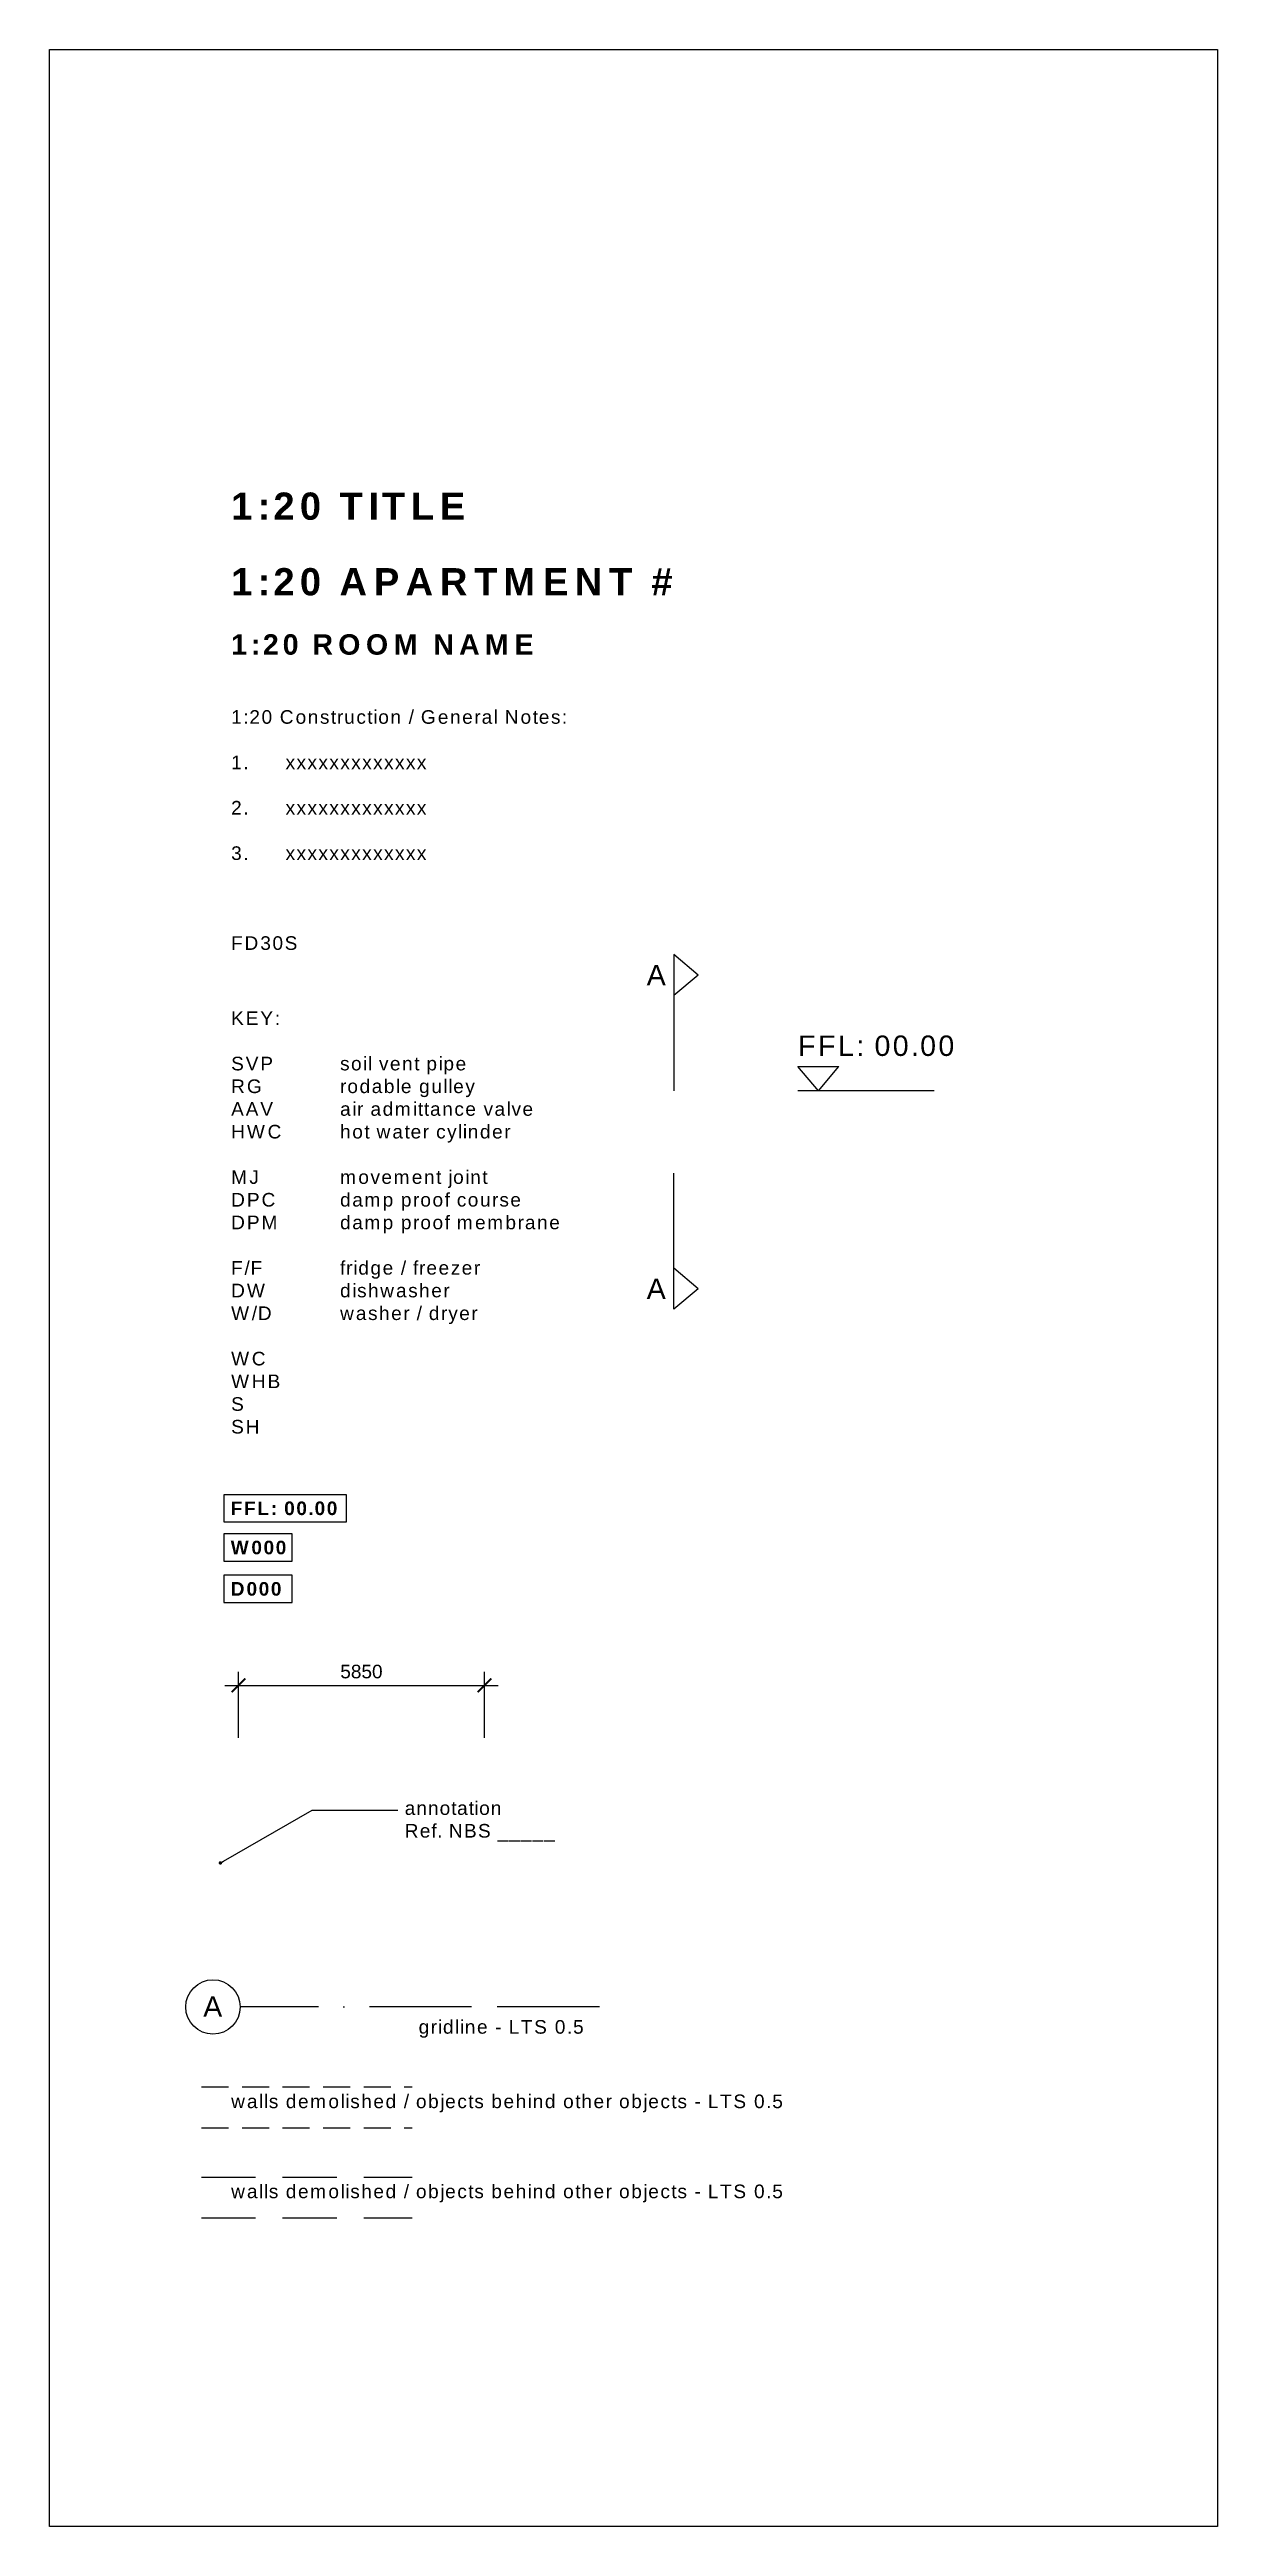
# Model space of a CAD drawing. Header units: millimetres. Extents: x 0 to 257100, y -5590 to 37493.
# Drawn here: x 4116 to 7546, y 498 to 7775 of the extents above; entities that cross this region are included whole.
import ezdxf
from ezdxf import colors
from ezdxf.entities.mleader import LeaderData, LeaderLine
from ezdxf.math import Vec2, Vec3

# ---------------------------------------------------------------- set-up
doc = ezdxf.new("R2010")
doc.units = ezdxf.units.MM
doc.header["$LTSCALE"] = 25
doc.header["$MEASUREMENT"] = 0
for name, pattern in [('ACAD_ISO11W100', [33, 12, -3, 12, -3, 0, -3]), ('DASHED2', [9.525, 6.35, -3.175]), ('HIDDEN2', [4.7625, 3.175, -1.5875])]:
    doc.linetypes.add(name, pattern=pattern)
for name, color, linetype in [('02 - Titles', 7, 'Continuous'), ('03 - Grids', 8, 'ACAD_ISO11W100'), ('05 - General Notes', 6, 'Continuous'), ('06 - Room Names', 2, 'Continuous'), ('07 - Dimensions', 6, 'Continuous'), ('20 - Existing Walls', 2, 'Continuous'), ('21 - New Walls', 4, 'Continuous')]:
    doc.layers.add(name, color=color, linetype=linetype)
doc.styles.add('GENERATED_STYLE_1', font='arial.ttf')
doc.styles.add('GENERATED_STYLE_7', font='arialbd.ttf')
doc.styles.get("Standard").update_dxf_attribs({"font": 'arial.ttf'})
doc.dimstyles.new('Dimstyle_6', dxfattribs={"dimtxt": 100, "dimasz": 100, "dimexe": 0.18, "dimexo": 0, "dimgap": 25, "dimtad": 1, "dimtih": 1, "dimtoh": 1, "dimdec": 0, "dimzin": 0, "dimdsep": 46, "dimtxsty": 'GENERATED_STYLE_1', "dimblk": 'ARCHTICK', "dimcen": 0.09, "dimclrd": 256, "dimclre": 256, "dimclrt": 256, "dimazin": 0, "dimtfac": 1, "dimtdec": 0, "dimtmove": 2, "dimatfit": 3, "dimfxl": 1, "dimtolj": 1, "dimtzin": 0, "dimlwd": -1, "dimlwe": -1, "dimarcsym": 0})

msp = doc.modelspace()

# ---------------------------------------------------------------- texts
at = {"layer": '02 - Titles', "insert": (4649.5, 6473.5), "char_height": 80, "attachment_point": 1, "style": 'GENERATED_STYLE_7'}
msp.add_mtext_dynamic_manual_height_columns('{\\T1.25;1:20 TITLE }', width=924.181, gutter_width=12.5, heights=[0], dxfattribs=at)
at = {"layer": '03 - Grids', "insert": (4567.5, 2055.1), "char_height": 60, "attachment_point": 1, "style": 'GENERATED_STYLE_7'}
msp.add_mtext_dynamic_manual_height_columns('{\\fArial|b0|i0|c0|p34;\\T1.15;A\\fArial|b1|i0|c0|p34;\\P\\T1.25; }', width=934.828, gutter_width=12.5, heights=[0], dxfattribs=at)
at = {"layer": '05 - General Notes', "style": 'GENERATED_STYLE_7'}
for s, width, insert, char_height, attachment_point in [('{\\fArial|b0|i0|c0|p34;\\T1.15;1:20 Construction / General Notes:\\P\\P1.^Ixxxxxxxxxxxxx\\P\\P2.^Ixxxxxxxxxxxxx\\P\\P3.^Ixxxxxxxxxxxxx\\P\\P\\P\\P\\fArial|b1|i0|c0|p34;\\T1.25; }', 1505.495, (4649.5, 5834.1), 40, 1), ('{\\fArial|b0|i0|c0|p34;\\T1.15;FD30S\\fArial|b1|i0|c0|p34;\\T1.25; }', 3008.916, (4649.5, 5169.8), 40, 1), ('{\\fArial|b0|i0|c0|p34;\\T1.15;A\\fArial|b1|i0|c0|p34;\\T1.25; }', 186.472, (5870.1, 5055.8), 60, 4), ('{\\fArial|b0|i0|c0|p34;\\T1.15;KEY:\\P\\PSVP^I^Isoil vent pipe\\PRG^I^Irodable gulley\\PAAV^I^Iair admittance valve\\PHWC^I^Ihot water cylinder\\P\\PMJ^I^Imovement joint\\PDPC^I^Idamp proof course\\PDPM^I^Idamp proof membrane\\P\\PF/F^I^Ifridge / freezer\\PDW^I^Idishwasher\\PW/D^I^Iwasher / dryer\\P\\PWC\\PWHB\\PS\\PSH}', 1004.974, (4649.5, 4949.1), 40, 1), ('{\\fArial|b0|i0|c0|p34;\\T1.15;FFL: 00.00\\fArial|b1|i0|c0|p34;\\T1.25; }', 666.461, (6314.2, 4817.3), 60, 7), ('{\\fArial|b0|i0|c0|p34;\\T1.15;A\\fArial|b1|i0|c0|p34;\\T1.25; }', 366.597, (5870.1, 4134.2), 60, 4), ('{\\T1.15;FFL: 00.00\\P\\T1.25; }', 339.794, (4648.3, 3509.1), 40, 1), ('{\\T1.15;W000\\P\\T1.25; }', 171.69, (4648.3, 3393.9), 40, 1), ('{\\T1.15;D000\\P\\T1.25; }', 155.877, (4648.3, 3272.4), 40, 1), ('{\\fArial|b0|i0|c0|p34;\\T1.15;gridline - LTS 0.5}', 729.968, (5200.2, 1985.5), 40, 1), ('{\\fArial|b0|i0|c0|p34;\\T1.15;walls demolished / objects behind other objects - LTS 0.5}', 1900.522, (4649.5, 1766.7), 40, 1), ('{\\fArial|b0|i0|c0|p34;\\T1.15;walls demolished / objects behind other objects - LTS 0.5}', 2035.913, (4649.5, 1502.2), 40, 1)]:
    msp.add_mtext_dynamic_manual_height_columns(s, width=width, gutter_width=12.5, heights=[0], dxfattribs=dict(at, insert=insert, char_height=char_height, attachment_point=attachment_point))
at = {"layer": '06 - Room Names', "attachment_point": 1, "style": 'GENERATED_STYLE_7'}
for s, width, insert, char_height in [('{\\T1.25;1:20 APARTMENT # }', 1809.167, (4649.5, 6251.4), 80), ('{\\T1.25;1:20 ROOM NAME }', 1331.968, (4649.5, 6057.1), 60)]:
    msp.add_mtext_dynamic_manual_height_columns(s, width=width, gutter_width=12.5, heights=[0], dxfattribs=dict(at, insert=insert, char_height=char_height))

# ---------------------------------------------------------------- blocks, each defined once
blk = doc.blocks.new('_ArchTick')
at = {"color": 0, "linetype": 'ByBlock', "const_width": 0.15}
blk.add_lwpolyline([(-0.5, -0.5), (0.5, 0.5)], dxfattribs=at)
blk = doc.blocks.new('*D18')
at = {"layer": '07 - Dimensions', "transparency": 16777216}
for p, q in [((4671, 2814.8), (4671, 3008.9)), ((5393.4, 2814.8), (5393.4, 3008.9)), ((4631, 2968.9), (5433.4, 2968.9))]:
    blk.add_line(p, q, dxfattribs=at)
at = {"layer": 'Defpoints', "color": 0, "linetype": 'Continuous', "transparency": 16777216}
for p in [(5393.4, 2968.9), (4671, 2814.8), (5393.4, 2814.8)]:
    blk.add_point(p, dxfattribs=at)
at = {"layer": '07 - Dimensions', "linetype": 'Continuous', "transparency": 16777216, "xscale": 40, "yscale": 40, "zscale": 40, "rotation": 180}
blk.add_blockref('_ArchTick', (4671, 2968.9), dxfattribs=at)
at = {"layer": '07 - Dimensions', "linetype": 'Continuous', "transparency": 16777216, "xscale": 40, "yscale": 40, "zscale": 40}
blk.add_blockref('_ArchTick', (5393.4, 2968.9), dxfattribs=at)
at = {"layer": '07 - Dimensions', "linetype": 'Continuous', "transparency": 16777216, "insert": (5032.2, 3009.3), "char_height": 40, "attachment_point": 5, "style": 'GENERATED_STYLE_1'}
blk.add_mtext('\\A1;\\A1;5850', dxfattribs=at)
blk = doc.blocks.new('_Dot')
at = {"color": 0, "linetype": 'ByBlock', "lineweight": -2}
blk.add_line((-0.5, 0), (-1, 0), dxfattribs=at)
at = {"color": 0, "linetype": 'ByBlock', "const_width": 0.5}
blk.add_lwpolyline([(-0.25, 0, 1), (0.25, 0, 1)], format="xyb", close=True, dxfattribs=at)

# ---------------------------------------------------------------- dimensions: what is measured, and where the dimension line sits
at = {"layer": '07 - Dimensions', "linetype": 'Continuous'}
dim = msp.add_linear_dim(base=(5393.4, 2968.9), p1=(4671, 2814.8), p2=(5393.4, 2814.8), text='\\A1;5850', dimstyle='Dimstyle_6', override={"dimtxt": 40, "dimasz": 40, "dimexe": 40, "dimgap": 20, "dimtad": 2, "dimtih": 0, "dimdle": 40, "dimse1": 0, "dimclrd": 256, "dimclre": 256, "dimclrt": 256, "dimfxlon": 0, "dimlwd": 65535, "dimlwe": 65535}, dxfattribs=at)
dim.commit()
dim.dimension.update_dxf_attribs({"geometry": '*D18', "text_midpoint": (5032.2, 3009.3)})

# ---------------------------------------------------------------- linework, layer by layer
at = {"layer": '03 - Grids'}
msp.add_line((5730.9, 2024), (4676.1, 2024), dxfattribs=at)
at = {"layer": '03 - Grids', "color": 7, "linetype": 'Continuous'}
msp.add_circle((4596.1, 2024), 80, dxfattribs=at)
at = {"layer": '05 - General Notes', "color": 6}
msp.add_lwpolyline([(7546.3, 497.7), (4116.2, 497.7), (4116.2, 7775.1), (7546.3, 7775.1)], close=True, dxfattribs=at)
at = {"layer": '05 - General Notes', "color": 8}
for points in [[(4628.3, 3449.1), (4988.3, 3449.1), (4988.3, 3529.1), (4628.3, 3529.1)], [(4628.3, 3333.9), (4828.3, 3333.9), (4828.3, 3413.9), (4628.3, 3413.9)], [(4628.3, 3212.4), (4828.3, 3212.4), (4828.3, 3292.4), (4628.3, 3292.4)]]:
    msp.add_lwpolyline(points, close=True, dxfattribs=at)
at = {"layer": '07 - Dimensions'}
for p, q in [((5950.1, 5115.8), (5950.1, 4715.8)), ((6314.2, 4787.3), (6434.2, 4787.3)), ((6714.2, 4715.8), (6314.2, 4715.8)), ((5950.1, 4074.2), (5950.1, 4474.2))]:
    msp.add_line(p, q, dxfattribs=at)
at = {"layer": '07 - Dimensions', "color": 4}
for p, q in [((6021.6, 5055.8), (5950.1, 5115.8)), ((6021.6, 5055.8), (5950.1, 4995.8)), ((6374.2, 4715.8), (6314.2, 4787.3)), ((6374.2, 4715.8), (6434.2, 4787.3)), ((6021.6, 4134.2), (5950.1, 4194.2)), ((6021.6, 4134.2), (5950.1, 4074.2))]:
    msp.add_line(p, q, dxfattribs=at)
at = {"layer": '20 - Existing Walls', "color": 8, "linetype": 'HIDDEN2'}
for p, q in [((4562.6, 1788.9), (5181.2, 1788.9)), ((4562.6, 1668.9), (5181.2, 1668.9))]:
    msp.add_line(p, q, dxfattribs=at)
at = {"layer": '21 - New Walls', "color": 1, "linetype": 'DASHED2'}
for p, q in [((4562.6, 1524.3), (5181.2, 1524.3)), ((4562.6, 1404.3), (5181.2, 1404.3))]:
    msp.add_line(p, q, dxfattribs=at)

msp.set_redraw_order([(e.dxf.handle, doc.entitydb.next_handle()) for e in msp.query("TEXT MTEXT ATTDEF DIMENSION ARC_DIMENSION")])  # texts and dimensions are drawn at this point

# ---------------------------------------------------------------- leaders
at = {"layer": '05 - General Notes'}
ml = msp.add_multileader_mtext('Standard', dxfattribs=at)
ml.set_content('\\pxsm1;{\\fArial|b0|i0|c0|p34;\\T1.1;annotation\\PRef. NBS _____}', color=256)
ml.set_leader_properties()
ml.set_arrow_properties(name='DOT')
ml.build(insert=Vec2(0, 0))
ml.multileader.update_dxf_attribs({"dogleg_length": 0.36, "arrow_head_size": 10})
ctx = ml.context
ctx.base_point, ctx.char_height, ctx.arrow_head_size, ctx.landing_gap_size, ctx.plane_origin = Vec3(5139.3, 2602.7), 40, 10, 20, Vec3(4408.3, 2506.3)
notes = []
notes.append((ctx, [(0, (1, 1, 0), (4887.4, 2602.7), (1, 0), 251.9, [(0, [(4618, 2447.2)], 0, [])])]))
ctx.mtext.insert, ctx.mtext.line_spacing_factor, ctx.mtext.flow_direction = Vec3(5159.3, 2628.3), 0.6, 5
for ctx, leaders in notes:
    for number, flags, end, landing, length, lines in leaders:
        leader = LeaderData()
        leader.index, (leader.has_last_leader_line, leader.has_dogleg_vector, leader.attachment_direction) = number, flags
        leader.last_leader_point, leader.dogleg_vector, leader.dogleg_length = Vec3(end), Vec3(landing), length
        for number, points, colour, breaks in lines:
            line = LeaderLine()
            line.index, line.vertices, line.color, line.breaks = number, Vec3.list(points), colors.encode_raw_color(colour), breaks
            leader.lines.append(line)
        ctx.leaders.append(leader)

doc.saveas('drawing.dxf')
